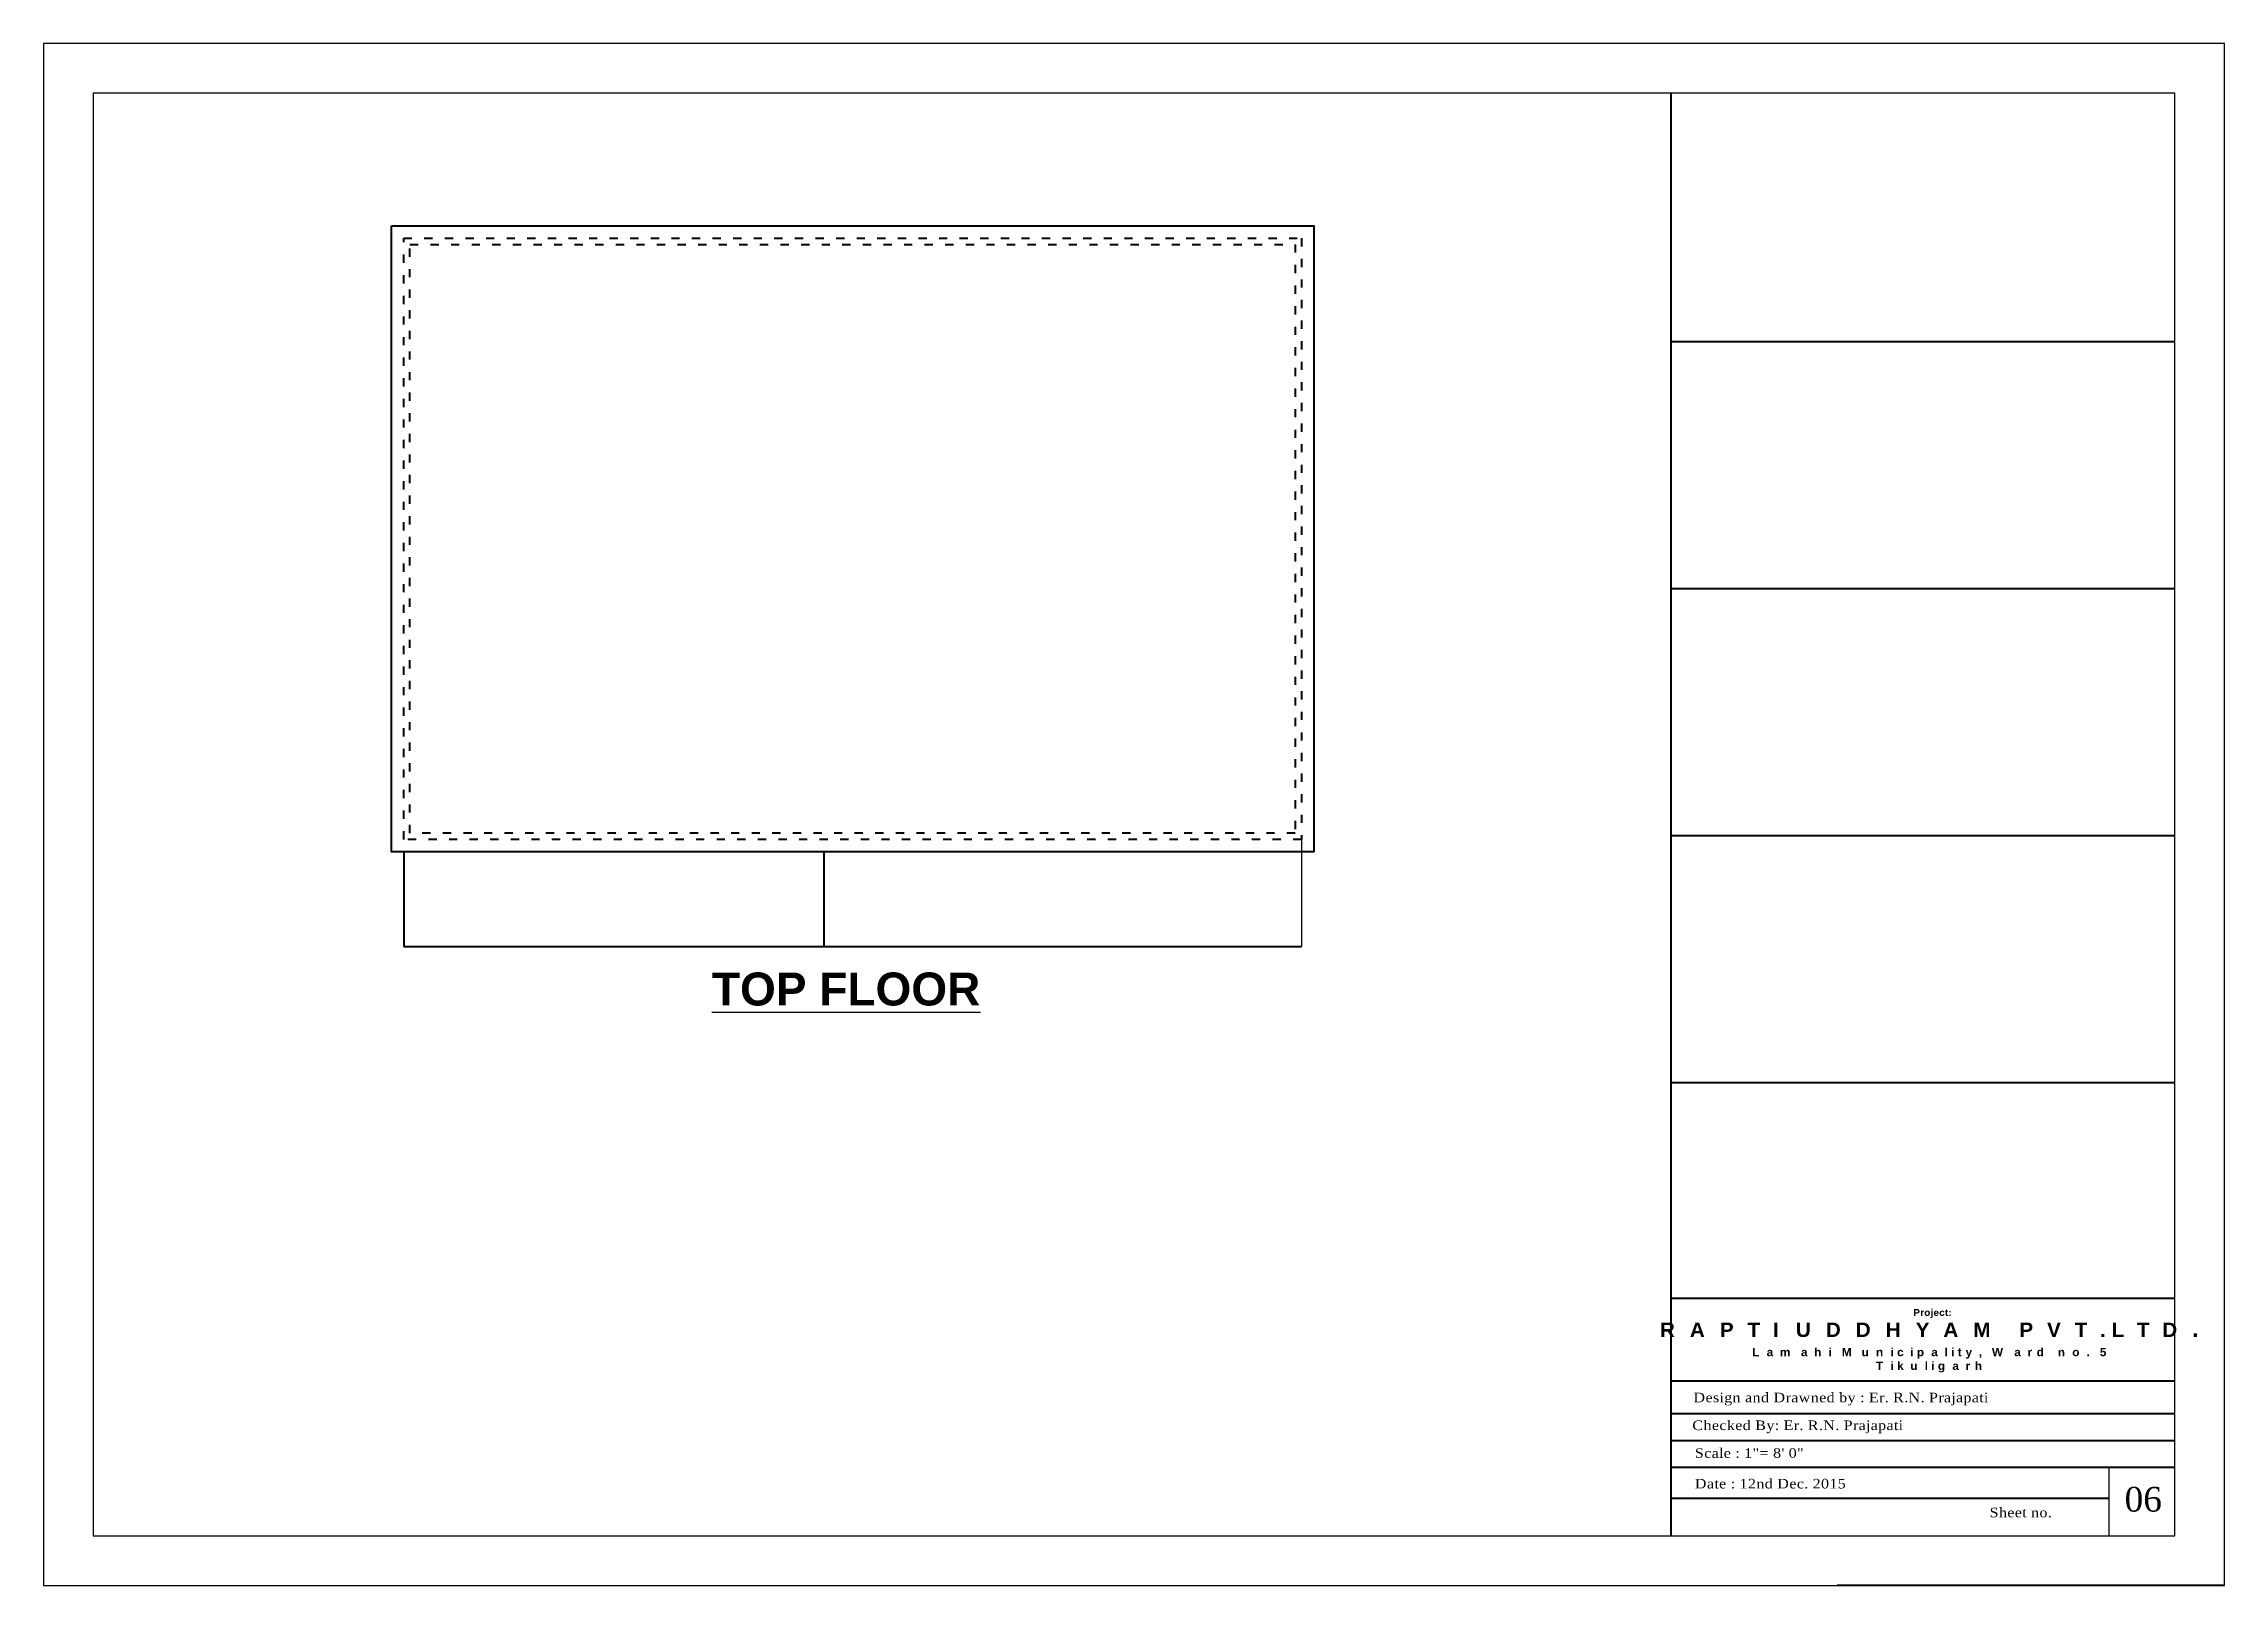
# Model space of a CAD drawing. Extents: x -2338379 to 930990, y -818978 to 106940.
# Drawn here: x 381195 to 384372, y -199437 to -197191 of the extents above; entities that cross this region are included whole.
import ezdxf

# ---------------------------------------------------------------- set-up
doc = ezdxf.new("R2010")
doc.units = 0
doc.header["$MEASUREMENT"] = 0
doc.linetypes.add('ACAD_ISO03W100', pattern=[30, 12, -18])
doc.layers.get('0').update_dxf_attribs({"linetype": 'CONTINUOUS', "lineweight": 30})
doc.layers.add('DIM', color=6, linetype='CONTINUOUS', lineweight=20)
doc.layers.add('way', color=252, linetype='CONTINUOUS', lineweight=120)
doc.layers.add('dotline', color=113, linetype='ACAD_ISO03W100')
doc.styles.get("Standard").update_dxf_attribs({"font": 'times.ttf', "height": 6})
doc.linetypes.add('ZIGZAG', pattern='A,0.0001,-0.2,[131,ltypeshp.shx,S=0.2,R=0,X=-0.2,Y=0],-0.4,[131,ltypeshp.shx,S=0.2,R=180,X=0.2,Y=0],-0.2', length=0.8001)

msp = doc.modelspace()

# ---------------------------------------------------------------- texts
for s, insert, char_height, width, attachment_point in [('{\\fArial|b1|i0|c0|p34;\\L\\C1;TOP FLOOR}', (382168.42, -198544.1), 48, 849.6948, 1), ('\\pi-24,l24,t24;{\\fArial Black|b1|i0|c0|p34;\\W0.9;\\T1.05;Project:\\P\\H2.1x;\\T2;RAPTI UDDHYAM PVT.LTD\\H1.143x;.\\H0.5208x;\\O\\P\\H0.9599x;\\oLamahi Municipality, Ward no. 5\\PTikuligarh}', (383947.06, -199034.43), 10, 762.9723, 2), ('\\pi-42,l42,t42;{\\W1.1;\\T1.05;Design and Drawned by : Er. R.N. Prajapati}', (383598.61, -199156.3), 14, 478.4843, 1), ('\\pi-42,l42,t42;{\\W1.1;\\T1.05;Checked By: Er. R.N. Prajapati}', (383597.05, -199196.75), 14, 478.4843, 1), ('\\pi-42,l42,t42;{\\W1.1;\\T1.05;Scale : 1"= 8\' 0"}', (383600.67, -199237.22), 14, 478.4843, 1), ('\\pi-42,l42,t42;{\\W1.1;\\T1.05;Date : 12nd Dec. 2015}', (383600.67, -199281.81), 14, 478.4843, 1), ('\\pi-42,l42,t42;{\\W1.1;\\T1.05;Sheet no.}', (384030.17, -199323.84), 14, 478.4843, 1)]:
    msp.add_mtext(s, dxfattribs=dict(insert=insert, char_height=char_height, width=width, attachment_point=attachment_point))
at = {"layer": 'DIM', "color": 0, "lineweight": 80, "insert": (384226.83, -199293.56), "char_height": 36, "width": 54.6723, "attachment_point": 1}
msp.add_mtext('06', dxfattribs=at)

# ---------------------------------------------------------------- linework, layer by layer
at = {"lineweight": 40}
for p, q in [((383565.57, -197262.64), (383565.57, -199365.04)), ((381719.33, -198368.13), (381719.33, -198506.13)), ((382331.33, -198368.13), (382331.33, -198506.13)), ((381719.33, -198506.13), (382331.33, -198506.13))]:
    msp.add_line(p, q, dxfattribs=at)
for p, q in [((383027.33, -198350.13), (383027.33, -198506.13)), ((384203.72, -199265.24), (384203.72, -199365.04))]:
    msp.add_line(p, q)
at = {"color": 3}
for points in [[(384372.2, -199437.04), (384372.2, -197190.64), (381194.6, -197190.64), (381194.6, -199437.04)], [(384300.2, -199365.04), (384300.2, -197262.64), (381266.6, -197262.64), (381266.6, -199365.04)]]:
    msp.add_lwpolyline(points, close=True, dxfattribs=at)
at = {"lineweight": 40}
msp.add_lwpolyline([(381701.33, -197456.13), (383045.33, -197456.13), (383045.33, -198368.13), (381701.33, -198368.13)], close=True, dxfattribs=at)
at = {"linetype": 'ACAD_ISO03W100', "lineweight": 40}
msp.add_lwpolyline([(381719.33, -197474.13), (383027.33, -197474.13), (383027.33, -198350.13), (381719.33, -198350.13)], close=True, dxfattribs=at)
at = {"lineweight": 40}
for points in [[(384300.2, -197625.04), (383565.57, -197625.04)], [(384300.2, -197985.04), (383565.57, -197985.04)], [(384300.2, -198345.04), (383565.57, -198345.04)], [(384300.2, -198705.04), (383565.57, -198705.04)], [(384300.2, -199018.98), (383565.57, -199018.98)], [(384300.2, -199018.98), (383565.57, -199018.98)], [(384300.2, -199139.5), (383565.57, -199139.5)], [(384300.2, -199187.23), (383565.57, -199187.23)], [(384300.2, -199226.54), (383565.57, -199226.54)], [(384300.2, -199265.24), (383565.57, -199265.24)], [(384203.72, -199310.63), (383565.57, -199310.63)], [(384372.2, -199437.04), (383808.16, -199437.04)]]:
    msp.add_lwpolyline(points, dxfattribs=at)
at = {"layer": 'dotline', "linetype": 'ZIGZAG', "lineweight": 40, "ltscale": 0.3}
msp.add_line((382331.33, -198506.13), (383027.33, -198506.13), dxfattribs=at)
at = {"layer": 'way', "linetype": 'ACAD_ISO03W100', "lineweight": 40}
msp.add_lwpolyline([(381728.33, -197483.13), (383018.33, -197483.13), (383018.33, -198341.13), (381728.33, -198341.13)], close=True, dxfattribs=at)

msp.set_redraw_order([(e.dxf.handle, doc.entitydb.next_handle()) for e in msp.query("TEXT MTEXT ATTDEF DIMENSION ARC_DIMENSION")])  # texts and dimensions are drawn at this point

doc.saveas('drawing.dxf')
